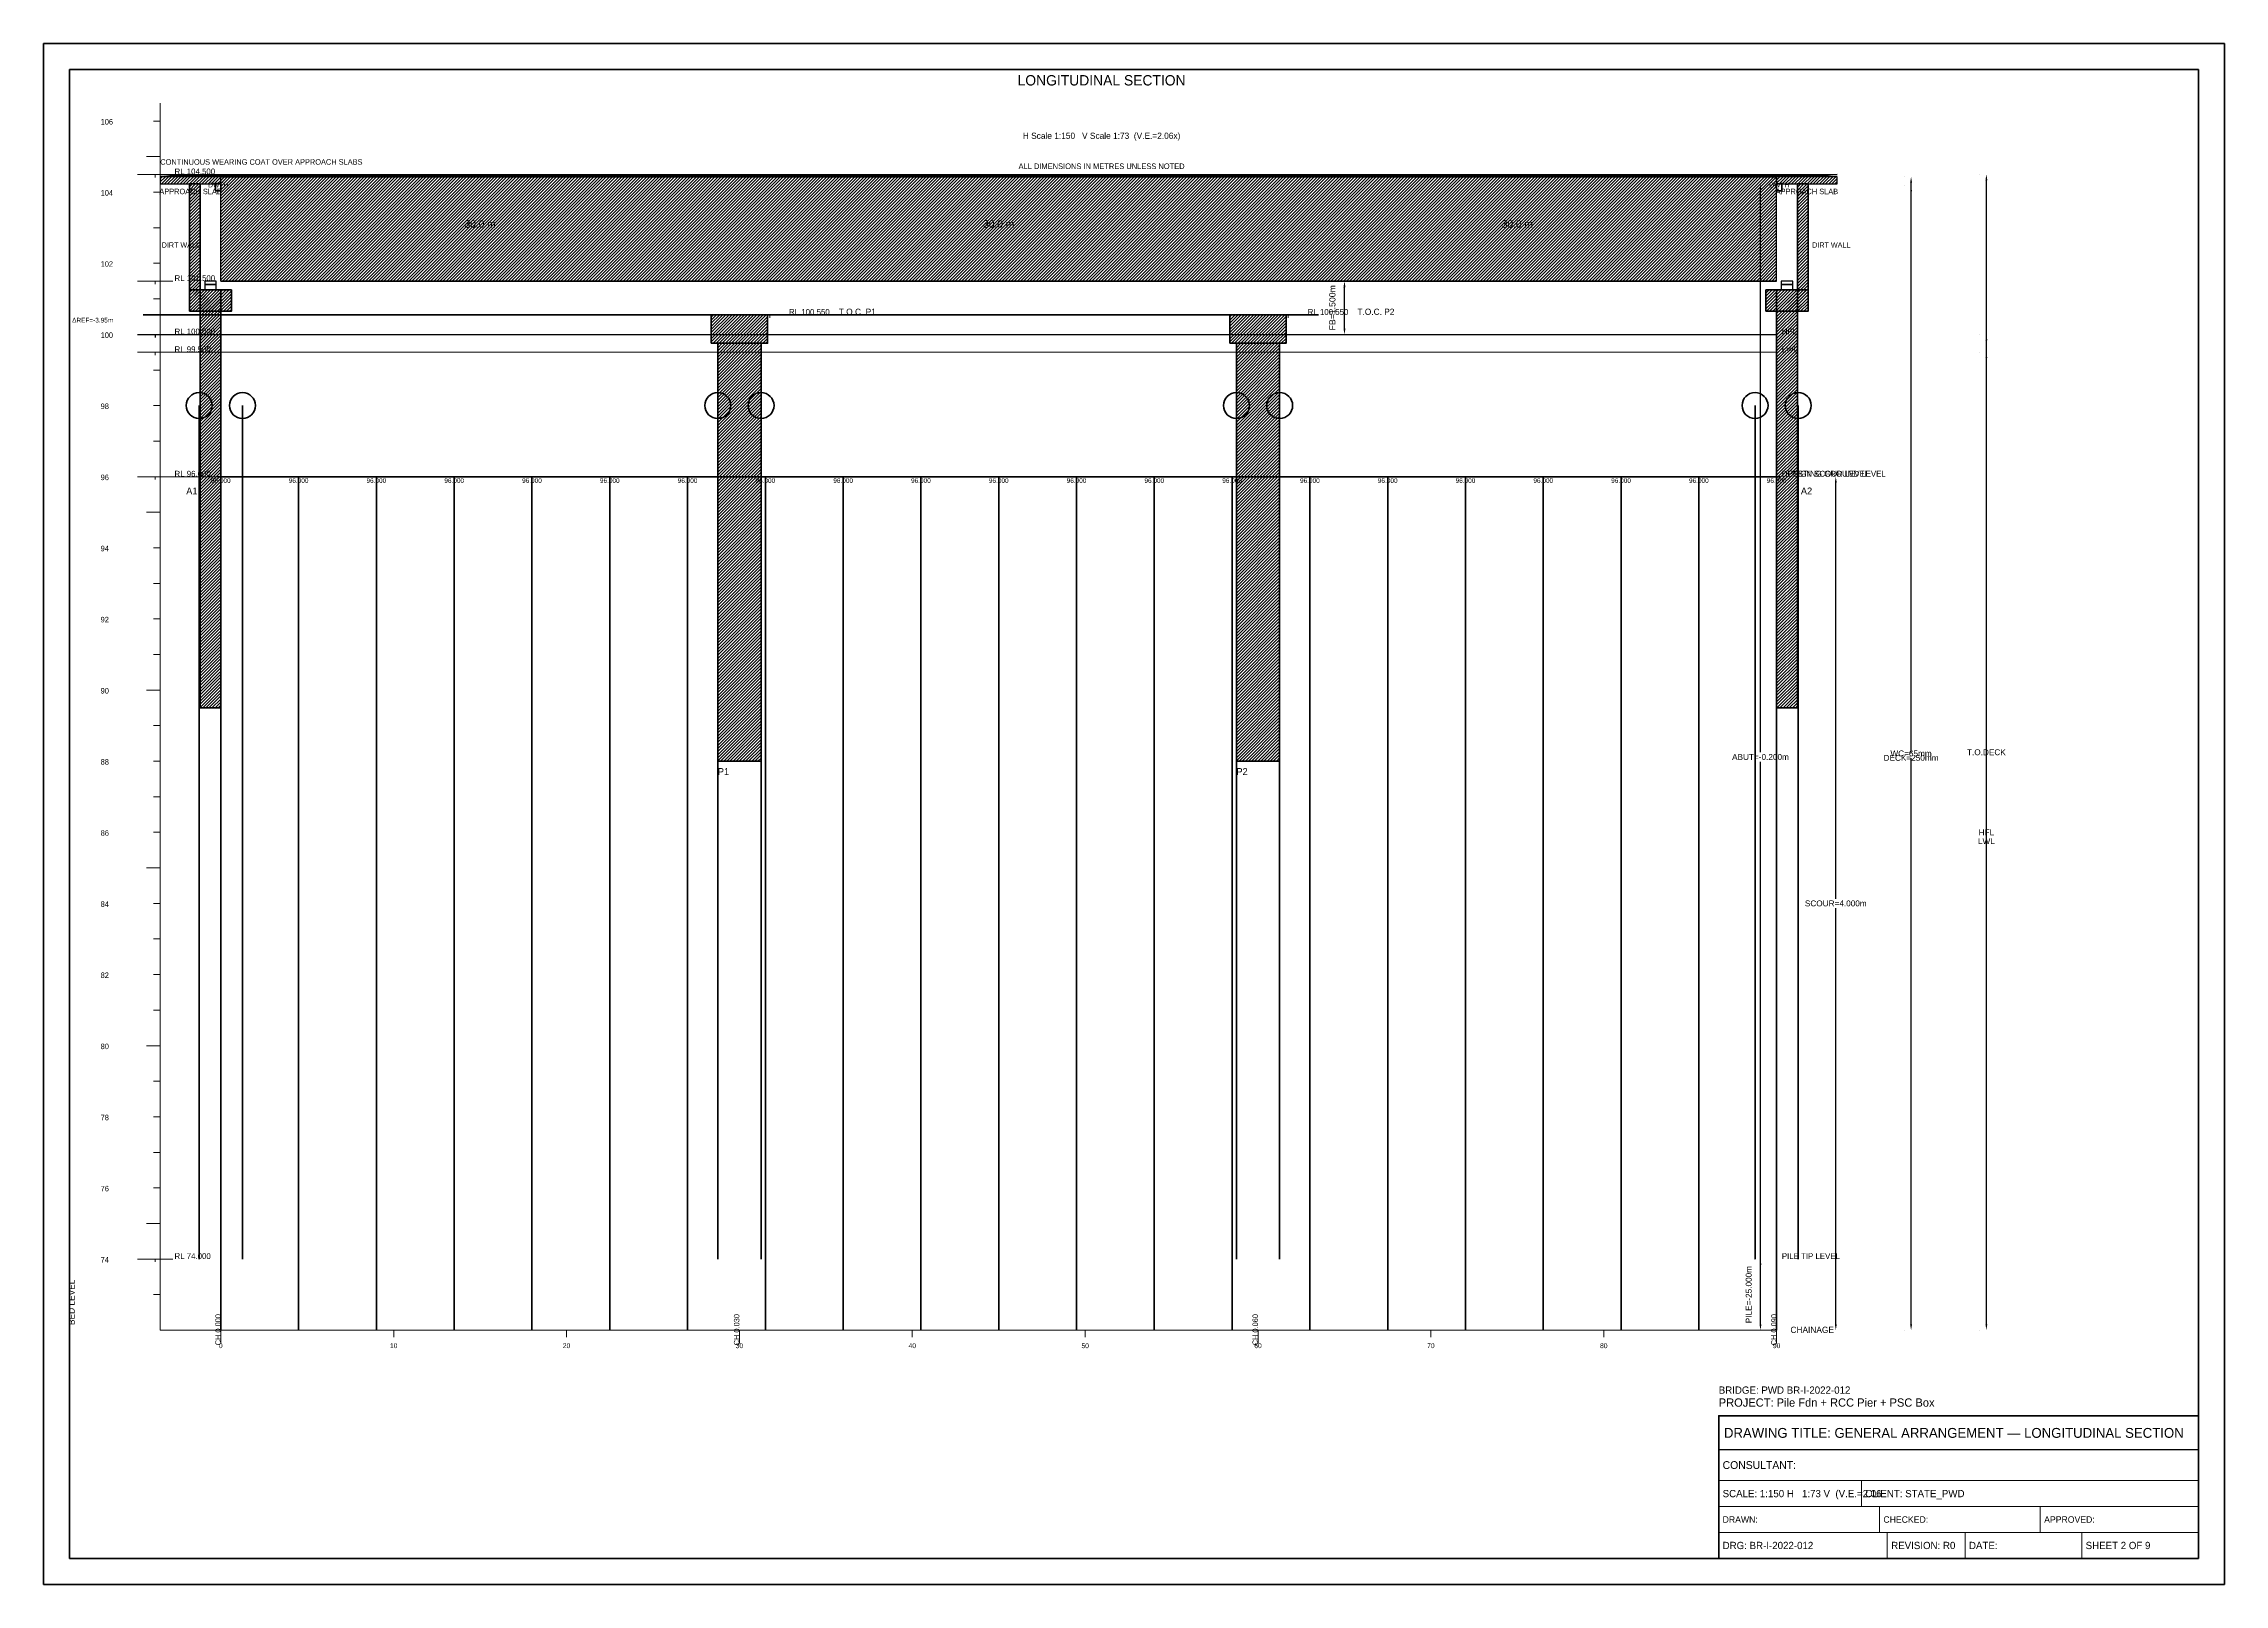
# Model space of a CAD drawing. Header units: metres. Extents: x 0 to 841, y 0 to 594.
import ezdxf
from ezdxf.enums import TextEntityAlignment as Align

# ---------------------------------------------------------------- set-up
doc = ezdxf.new("R2010")
doc.units = ezdxf.units.M
doc.linetypes.add('DASHED', pattern=[0.5, 0.375, -0.125])
doc.linetypes.add('DASHED2', pattern=[0.25, 0.1875, -0.0625])
for name, color, linetype, lineweight in [('ABUT-PROF', 4, 'Continuous', 50), ('BORDER-INNER', 7, 'Continuous', 35), ('BORDER-OUTER', 7, 'Continuous', 70), ('CIVIL-CHAINAGE', 7, 'Continuous', 18), ('CIVIL-GROUND', 3, 'Continuous', 35), ('CIVIL-HFL', 5, 'DASHED', 25), ('CIVIL-LWL', 4, 'DASHED', 18), ('CIVIL-ROAD', 7, 'Continuous', 25), ('CIVIL-SCOUR', 1, 'DASHED2', 18), ('DIM-CHAINAGE', 3, 'Continuous', 18), ('DIM-LEVEL', 3, 'Continuous', 18), ('DIM-LINEAR', 3, 'Continuous', 18), ('FOUND-PILE', 4, 'Continuous', 35), ('STRUC-HATCHING', 8, 'Continuous', 18), ('STRUC-SECTION', 2, 'Continuous', 35), ('SUB-ABUT', 3, 'Continuous', 35), ('SUB-BEARING', 5, 'Continuous', 25), ('SUB-DIRT-WALL', 3, 'Continuous', 35), ('SUB-PIER', 2, 'Continuous', 35), ('SUPER-DECK', 2, 'Continuous', 50), ('SUPER-WEARING', 8, 'Continuous', 25), ('TEXT-GENERAL', 7, 'Continuous', 18), ('TEXT-HEADER', 7, 'Continuous', 25), ('TEXT-LEVEL', 5, 'Continuous', 18), ('TEXT-SPEC', 7, 'Continuous', 13), ('TEXT-TITLE', 7, 'Continuous', 25), ('TITLEBLK-BOX', 7, 'Continuous', 50), ('TITLEBLK-TEXT', 7, 'Continuous', 18)]:
    doc.layers.add(name, color=color, linetype=linetype, lineweight=lineweight)
doc.styles.add('BRIDGE_STD', font='Arial.ttf')
doc.dimstyles.new('pmb100', dxfattribs={"dimtxt": 2.5, "dimasz": 0.9375, "dimexe": 2.5, "dimexo": 2.5, "dimtad": 0, "dimtih": 1, "dimdec": 0, "dimtxsty": 'BRIDGE_STD', "dimcen": 2.5, "dimazin": 3, "dimtfac": 1, "dimtmove": 0, "dimatfit": 3})

msp = doc.modelspace()

# ---------------------------------------------------------------- hatches: boundary and pattern name
at = {"layer": 'STRUC-HATCHING'}
h = msp.add_hatch(dxfattribs=at)
h.set_pattern_fill('ANSI31', scale=0.266667)
h.paths.add_polyline_path([(45, 539.95), (68.33, 539.95), (68.33, 542.69), (45, 542.69)])
h = msp.add_hatch(dxfattribs=at)
h.set_pattern_fill('ANSI31', scale=0.266667)
h.paths.add_polyline_path([(56.22, 490.8), (60.33, 490.8), (60.33, 539.95), (56.22, 539.95)])
h = msp.add_hatch(dxfattribs=at)
h.set_pattern_fill('ANSI31', scale=0.2666667)
h.paths.add_polyline_path([(68.33, 502.45), (668.33, 502.45), (668.33, 542.69), (68.33, 542.69)])
h = msp.add_hatch(dxfattribs=at)
h.set_pattern_fill('ANSI31', scale=0.2666667)
h.paths.add_polyline_path([(668.33, 539.95), (691.67, 539.95), (691.67, 542.69), (668.33, 542.69)])
h = msp.add_hatch(dxfattribs=at)
h.set_pattern_fill('ANSI31', scale=0.2666667)
h.paths.add_polyline_path([(676.33, 490.8), (680.45, 490.8), (680.45, 539.95), (676.33, 539.95)])
h = msp.add_hatch(dxfattribs=at)
h.set_pattern_fill('ANSI31', scale=0.266667)
h.paths.add_polyline_path([(56.22, 490.8), (72.45, 490.8), (72.45, 499.02), (56.22, 499.02)])
h = msp.add_hatch(dxfattribs=at)
h.set_pattern_fill('ANSI31', scale=0.266667)
h.paths.add_polyline_path([(60.33, 337.93), (68.33, 337.93), (68.33, 499.02), (60.33, 499.02)])
h = msp.add_hatch(dxfattribs=at)
h.set_pattern_fill('ANSI31', scale=0.2666667)
h.paths.add_polyline_path([(664.22, 490.8), (680.45, 490.8), (680.45, 499.02), (664.22, 499.02)])
h = msp.add_hatch(dxfattribs=at)
h.set_pattern_fill('ANSI31', scale=0.2666667)
h.paths.add_polyline_path([(668.33, 337.93), (676.33, 337.93), (676.33, 499.02), (668.33, 499.02)])
h = msp.add_hatch(dxfattribs=at)
h.set_pattern_fill('ANSI31', scale=0.266667)
h.paths.add_polyline_path([(257.5, 478.46), (279.17, 478.46), (279.17, 489.42), (257.5, 489.42)])
h = msp.add_hatch(dxfattribs=at)
h.set_pattern_fill('ANSI31', scale=0.2666667)
h.paths.add_polyline_path([(457.5, 478.46), (479.17, 478.46), (479.17, 489.42), (457.5, 489.42)])
h = msp.add_hatch(dxfattribs=at)
h.set_pattern_fill('ANSI31', scale=0.266667)
h.paths.add_polyline_path([(260, 317.36), (276.67, 317.36), (276.67, 478.46), (260, 478.46)])
h = msp.add_hatch(dxfattribs=at)
h.set_pattern_fill('ANSI31', scale=0.266667)
h.paths.add_polyline_path([(460, 317.36), (476.67, 317.36), (476.67, 478.46), (460, 478.46)])
at = {"layer": 'SUPER-WEARING'}
h = msp.add_hatch(dxfattribs=at)
h.set_pattern_fill('SOLID')
h.paths.add_polyline_path([(45, 543.58), (691.67, 543.58), (683, 542.69), (53.67, 542.69)])

# ---------------------------------------------------------------- linework, layer by layer
at = {"layer": 'ABUT-PROF', "lineweight": 35}
for points in [[(66.33, 537.2), (68.33, 537.2), (68.33, 539.95), (66.33, 539.95), (66.33, 537.2)], [(668.33, 537.2), (670.33, 537.2), (670.33, 539.95), (668.33, 539.95), (668.33, 537.2)]]:
    msp.add_lwpolyline(points, dxfattribs=at)
at = {"layer": 'BORDER-INNER'}
msp.add_lwpolyline([(10, 10), (831, 10), (831, 584), (10, 584), (10, 10)], dxfattribs=at)
at = {"layer": 'BORDER-OUTER'}
msp.add_lwpolyline([(0, 0), (841, 0), (841, 594), (0, 594), (0, 0)], dxfattribs=at)
at = {"layer": 'CIVIL-CHAINAGE'}
for p, q in [((45, 98), (668.33, 98)), ((68.33, 98), (68.33, 95.33)), ((68.33, 96), (68.33, 92.8)), ((135, 98), (135, 95.33)), ((201.67, 98), (201.67, 95.33)), ((268.33, 98), (268.33, 95.33)), ((268.33, 96), (268.33, 92.8)), ((335, 98), (335, 95.33)), ((401.67, 98), (401.67, 95.33)), ((468.33, 98), (468.33, 95.33)), ((468.33, 96), (468.33, 92.8)), ((535, 98), (535, 95.33)), ((601.67, 98), (601.67, 95.33)), ((668.33, 98), (668.33, 95.33)), ((668.33, 96), (668.33, 92.8))]:
    msp.add_line(p, q, dxfattribs=at)
at = {"layer": 'CIVIL-GROUND', "color": 3}
for p, q in [((67, 427.04), (69.67, 427.04)), ((97, 427.04), (99.67, 427.04)), ((127, 427.04), (129.67, 427.04)), ((157, 427.04), (159.67, 427.04)), ((187, 427.04), (189.67, 427.04)), ((217, 427.04), (219.67, 427.04)), ((247, 427.04), (249.67, 427.04)), ((277, 427.04), (279.67, 427.04)), ((307, 427.04), (309.67, 427.04)), ((337, 427.04), (339.67, 427.04)), ((367, 427.04), (369.67, 427.04)), ((397, 427.04), (399.67, 427.04)), ((427, 427.04), (429.67, 427.04)), ((457, 427.04), (459.67, 427.04)), ((487, 427.04), (489.67, 427.04)), ((517, 427.04), (519.67, 427.04)), ((547, 427.04), (549.67, 427.04)), ((577, 427.04), (579.67, 427.04)), ((607, 427.04), (609.67, 427.04)), ((637, 427.04), (639.67, 427.04)), ((667, 427.04), (669.67, 427.04))]:
    msp.add_line(p, q, dxfattribs=at)
at = {"layer": 'CIVIL-GROUND', "color": 8, "linetype": 'DASHED2'}
for p, q in [((68.33, 427.04), (68.33, 98)), ((98.33, 427.04), (98.33, 98)), ((128.33, 427.04), (128.33, 98)), ((158.33, 427.04), (158.33, 98)), ((188.33, 427.04), (188.33, 98)), ((218.33, 427.04), (218.33, 98)), ((248.33, 427.04), (248.33, 98)), ((278.33, 427.04), (278.33, 98)), ((308.33, 427.04), (308.33, 98)), ((338.33, 427.04), (338.33, 98)), ((368.33, 427.04), (368.33, 98)), ((398.33, 427.04), (398.33, 98)), ((428.33, 427.04), (428.33, 98)), ((458.33, 427.04), (458.33, 98)), ((488.33, 427.04), (488.33, 98)), ((518.33, 427.04), (518.33, 98)), ((548.33, 427.04), (548.33, 98)), ((578.33, 427.04), (578.33, 98)), ((608.33, 427.04), (608.33, 98)), ((638.33, 427.04), (638.33, 98)), ((668.33, 427.04), (668.33, 98))]:
    msp.add_line(p, q, dxfattribs=at)
at = {"layer": 'CIVIL-GROUND', "color": 3}
msp.add_lwpolyline([(68.33, 427.04), (98.33, 427.04), (128.33, 427.04), (158.33, 427.04), (188.33, 427.04), (218.33, 427.04), (248.33, 427.04), (278.33, 427.04), (308.33, 427.04), (338.33, 427.04), (368.33, 427.04), (398.33, 427.04), (428.33, 427.04), (458.33, 427.04), (488.33, 427.04), (518.33, 427.04), (548.33, 427.04), (578.33, 427.04), (608.33, 427.04), (638.33, 427.04), (668.33, 427.04)], dxfattribs=at)
at = {"layer": 'CIVIL-HFL'}
for p, q in [((36.2, 481.88), (49.8, 481.88)), ((43, 481.88), (43, 480.75))]:
    msp.add_line(p, q, dxfattribs=at)
at = {"layer": 'CIVIL-HFL', "color": 5}
msp.add_line((45, 481.88), (668.33, 481.88), dxfattribs=at)
at = {"layer": 'CIVIL-LWL'}
for p, q in [((36.2, 475.03), (49.8, 475.03)), ((43, 475.03), (43, 473.9))]:
    msp.add_line(p, q, dxfattribs=at)
at = {"layer": 'CIVIL-LWL', "color": 4}
msp.add_line((45, 475.03), (668.33, 475.03), dxfattribs=at)
at = {"layer": 'CIVIL-ROAD', "lineweight": 25}
for points in [[(45, 539.95), (68.33, 539.95), (68.33, 542.69), (45, 542.69), (45, 539.95)], [(668.33, 539.95), (691.67, 539.95), (691.67, 542.69), (668.33, 542.69), (668.33, 539.95)]]:
    msp.add_lwpolyline(points, dxfattribs=at)
at = {"layer": 'CIVIL-SCOUR'}
for p, q in [((36.2, 427.04), (49.8, 427.04)), ((43, 427.04), (43, 425.91))]:
    msp.add_line(p, q, dxfattribs=at)
at = {"layer": 'CIVIL-SCOUR', "color": 1}
msp.add_line((45, 427.04), (668.33, 427.04), dxfattribs=at)
at = {"layer": 'DIM-LEVEL'}
for p, q in [((42.33, 564.14), (45, 564.14)), ((45, 98), (45, 571)), ((39.67, 550.43), (45, 550.43)), ((36.2, 543.58), (49.8, 543.58)), ((43, 543.58), (43, 542.45)), ((42.33, 536.72), (45, 536.72)), ((42.33, 523.01), (45, 523.01)), ((42.33, 509.3), (45, 509.3)), ((36.2, 502.45), (49.8, 502.45)), ((43, 502.45), (43, 501.32)), ((42.33, 495.59), (45, 495.59)), ((273.2, 489.42), (286.8, 489.42)), ((280, 489.42), (280, 488.29)), ((473.2, 489.42), (486.8, 489.42)), ((480, 489.42), (480, 488.29)), ((39.67, 481.88), (45, 481.88)), ((42.33, 468.17), (45, 468.17)), ((42.33, 454.46), (45, 454.46)), ((42.33, 440.75), (45, 440.75)), ((42.33, 427.04), (45, 427.04)), ((39.67, 413.33), (45, 413.33)), ((42.33, 399.62), (45, 399.62)), ((42.33, 385.91), (45, 385.91)), ((42.33, 372.2), (45, 372.2)), ((42.33, 358.49), (45, 358.49)), ((39.67, 344.78), (45, 344.78)), ((42.33, 331.07), (45, 331.07)), ((42.33, 317.36), (45, 317.36)), ((42.33, 303.65), (45, 303.65)), ((42.33, 289.94), (45, 289.94)), ((39.67, 276.23), (45, 276.23)), ((42.33, 262.52), (45, 262.52)), ((42.33, 248.81), (45, 248.81)), ((42.33, 235.1), (45, 235.1)), ((42.33, 221.39), (45, 221.39)), ((39.67, 207.68), (45, 207.68)), ((42.33, 193.97), (45, 193.97)), ((42.33, 180.26), (45, 180.26)), ((42.33, 166.55), (45, 166.55)), ((42.33, 152.84), (45, 152.84)), ((39.67, 139.13), (45, 139.13)), ((36.2, 125.42), (49.8, 125.42)), ((42.33, 125.42), (45, 125.42)), ((43, 125.42), (43, 124.29)), ((42.33, 111.71), (45, 111.71))]:
    msp.add_line(p, q, dxfattribs=at)
at = {"layer": 'FOUND-PILE', "lineweight": 35}
for p, q in [((60, 454.46), (60, 125.42)), ((76.67, 454.46), (76.67, 125.42)), ((260, 454.46), (260, 125.42)), ((276.67, 454.46), (276.67, 125.42)), ((460, 454.46), (460, 125.42)), ((476.67, 454.46), (476.67, 125.42)), ((660, 454.46), (660, 125.42)), ((676.67, 454.46), (676.67, 125.42))]:
    msp.add_line(p, q, dxfattribs=at)
at = {"layer": 'FOUND-PILE'}
for centre in [(60, 454.46), (76.67, 454.46), (260, 454.46), (276.67, 454.46), (460, 454.46), (476.67, 454.46), (660, 454.46), (676.67, 454.46)]:
    msp.add_circle(centre, 5, dxfattribs=at)
at = {"layer": 'STRUC-SECTION', "color": 8, "linetype": 'DASHED'}
for p in [(291.67, 489.42), (491.67, 489.42)]:
    msp.add_line(p, (38.33, 489.42), dxfattribs=at)
at = {"layer": 'SUB-ABUT', "lineweight": 40}
for points in [[(56.22, 490.8), (72.45, 490.8), (72.45, 499.02), (56.22, 499.02), (56.22, 490.8)], [(60.33, 337.93), (68.33, 337.93), (68.33, 499.02), (60.33, 499.02), (60.33, 337.93)], [(664.22, 490.8), (680.45, 490.8), (680.45, 499.02), (664.22, 499.02), (664.22, 490.8)], [(668.33, 337.93), (676.33, 337.93), (676.33, 499.02), (668.33, 499.02), (668.33, 337.93)]]:
    msp.add_lwpolyline(points, dxfattribs=at)
at = {"layer": 'SUB-ABUT', "lineweight": 30}
for points in [[(62.13, 499.02), (66.53, 499.02), (66.53, 501.08), (62.13, 501.08), (62.13, 499.02)], [(670.13, 499.02), (674.53, 499.02), (674.53, 501.08), (670.13, 501.08), (670.13, 499.02)]]:
    msp.add_lwpolyline(points, dxfattribs=at)
at = {"layer": 'SUB-BEARING', "lineweight": 30}
for points in [[(62.13, 501.08), (66.53, 501.08), (66.53, 502.45), (62.13, 502.45), (62.13, 501.08)], [(670.13, 501.08), (674.53, 501.08), (674.53, 502.45), (670.13, 502.45), (670.13, 501.08)]]:
    msp.add_lwpolyline(points, dxfattribs=at)
at = {"layer": 'SUB-DIRT-WALL', "lineweight": 40}
for points in [[(56.22, 490.8), (60.33, 490.8), (60.33, 539.95), (56.22, 539.95), (56.22, 490.8)], [(676.33, 490.8), (680.45, 490.8), (680.45, 539.95), (676.33, 539.95), (676.33, 490.8)]]:
    msp.add_lwpolyline(points, dxfattribs=at)
at = {"layer": 'SUB-PIER', "lineweight": 40}
for points in [[(257.5, 478.46), (279.17, 478.46), (279.17, 489.42), (257.5, 489.42), (257.5, 478.46)], [(457.5, 478.46), (479.17, 478.46), (479.17, 489.42), (457.5, 489.42), (457.5, 478.46)], [(260, 317.36), (276.67, 317.36), (276.67, 478.46), (260, 478.46), (260, 317.36)], [(460, 317.36), (476.67, 317.36), (476.67, 478.46), (460, 478.46), (460, 317.36)]]:
    msp.add_lwpolyline(points, dxfattribs=at)
at = {"layer": 'SUPER-DECK'}
for p, q in [((68.33, 542.69), (668.33, 542.69)), ((68.33, 502.45), (668.33, 502.45))]:
    msp.add_line(p, q, dxfattribs=at)
at = {"layer": 'SUPER-DECK', "lineweight": 25}
for p, q in [((68.33, 502.45), (68.33, 542.69)), ((668.33, 502.45), (668.33, 542.69))]:
    msp.add_line(p, q, dxfattribs=at)
at = {"layer": 'SUPER-WEARING', "lineweight": 25}
msp.add_lwpolyline([(45, 543.58), (691.67, 543.58), (683, 542.69), (53.67, 542.69), (45, 543.58)], dxfattribs=at)
at = {"layer": 'TITLEBLK-BOX', "lineweight": 50}
msp.add_lwpolyline([(646, 10), (831, 10), (831, 65), (646, 65), (646, 10)], dxfattribs=at)
at = {"layer": 'TITLEBLK-BOX', "lineweight": 30}
msp.add_lwpolyline([(646, 52), (831, 52), (831, 65), (646, 65), (646, 52)], dxfattribs=at)
at = {"layer": 'TITLEBLK-BOX', "lineweight": 18}
for points in [[(646, 40), (831, 40), (831, 52), (646, 52), (646, 40)], [(646, 30), (701, 30), (701, 40), (646, 40), (646, 30)], [(701, 30), (831, 30), (831, 40), (701, 40), (701, 30)], [(646, 20), (708, 20), (708, 30), (646, 30), (646, 20)], [(708, 20), (770, 20), (770, 30), (708, 30), (708, 20)], [(770, 20), (831, 20), (831, 30), (770, 30), (770, 20)], [(646, 10), (711, 10), (711, 20), (646, 20), (646, 10)], [(711, 10), (741, 10), (741, 20), (711, 20), (711, 10)], [(741, 10), (786, 10), (786, 20), (741, 20), (741, 10)], [(786, 10), (831, 10), (831, 20), (786, 20), (786, 10)]]:
    msp.add_lwpolyline(points, dxfattribs=at)

# ---------------------------------------------------------------- texts
at = {"layer": 'CIVIL-GROUND', "color": 3}
msp.add_text('EXISTING GROUND LEVEL', height=2.2667, dxfattribs=at).set_placement((671.67, 427.04))
at = {"layer": 'CIVIL-HFL', "color": 5}
msp.add_text('HFL', height=2.267, dxfattribs=at).set_placement((670.33, 481.88))
at = {"layer": 'CIVIL-LWL', "color": 4}
msp.add_text('LWL', height=2.267, dxfattribs=at).set_placement((670.33, 475.03))
at = {"layer": 'CIVIL-SCOUR', "color": 1}
msp.add_text('DESIGN SCOUR LEVEL', height=2.2667, dxfattribs=at).set_placement((670.33, 427.04))
at = {"layer": 'DIM-CHAINAGE'}
for s, p in [('CH 0.000', (68.33, 92.16)), ('CH 0.030', (268.33, 92.16)), ('CH 0.060', (468.33, 92.16)), ('CH 0.090', (668.33, 92.16))]:
    msp.add_text(s, height=2.133, rotation=90, dxfattribs=at).set_placement(p)
at = {"layer": 'TEXT-GENERAL'}
for p in [(168.33, 523.01), (368.33, 523.01), (568.33, 523.01)]:
    msp.add_text('30.0 m', height=2.933, dxfattribs=at).set_placement(p, align=Align.CENTER)
for s, height, p in [('A1', 2.667, (55, 420.19)), ('A2', 2.667, (677.67, 420.19)), ('P1', 2.667, (260, 312.03)), ('P2', 2.667, (460, 312.03)), ('PILE TIP LEVEL', 2.2667, (670.33, 125.42))]:
    msp.add_text(s, height=height, dxfattribs=at).set_placement(p)
at = {"layer": 'TEXT-HEADER'}
msp.add_text('LONGITUDINAL SECTION', height=4, dxfattribs=at).set_placement((408, 577.86), align=Align.CENTER)
for s, p in [('T.O.C. P1', (306.67, 489.42)), ('T.O.C. P2', (506.67, 489.42))]:
    msp.add_text(s, height=2.4, dxfattribs=at).set_placement(p)
at = {"layer": 'TEXT-LEVEL'}
for s, height, p in [('106', 2.133, (22, 562.81)), ('RL 104.500', 2.267, (50.48, 543.58)), ('104', 2.133, (22, 535.39)), ('102', 2.133, (22, 507.97)), ('RL 101.500', 2.267, (50.48, 502.45)), ('RL 100.550', 2.267, (287.48, 489.42)), ('RL 100.550', 2.267, (487.48, 489.42)), ('100', 2.133, (22, 480.55)), ('RL 100.000', 2.267, (50.48, 481.88)), ('RL 99.500', 2.267, (50.48, 475.03)), ('98', 2.133, (22, 453.13)), ('RL 96.000', 2.267, (50.48, 427.04)), ('96', 2.133, (22, 425.71)), ('94', 2.133, (22, 398.29)), ('92', 2.133, (22, 370.87)), ('90', 2.133, (22, 343.45)), ('88', 2.133, (22, 316.03)), ('86', 2.133, (22, 288.61)), ('84', 2.133, (22, 261.19)), ('82', 2.133, (22, 233.77)), ('80', 2.133, (22, 206.35)), ('78', 2.133, (22, 178.93)), ('76', 2.133, (22, 151.51)), ('74', 2.133, (22, 124.09)), ('RL 74.000', 2.267, (50.48, 125.42)), ('CHAINAGE', 2.4, (673.67, 96.93))]:
    msp.add_text(s, height=height, dxfattribs=at).set_placement(p)
at = {"layer": 'TEXT-LEVEL', "color": 8}
for p in [(68.33, 424.64), (98.33, 424.64), (128.33, 424.64), (158.33, 424.64), (188.33, 424.64), (218.33, 424.64), (248.33, 424.64), (278.33, 424.64), (308.33, 424.64), (338.33, 424.64), (368.33, 424.64), (398.33, 424.64), (428.33, 424.64), (458.33, 424.64), (488.33, 424.64), (518.33, 424.64), (548.33, 424.64), (578.33, 424.64), (608.33, 424.64), (638.33, 424.64), (668.33, 424.64)]:
    msp.add_text('96.000', height=1.8, dxfattribs=at).set_placement(p, align=Align.CENTER)
at = {"layer": 'TEXT-LEVEL'}
msp.add_text('BED LEVEL', height=2.4, rotation=90, dxfattribs=at).set_placement((12, 100))
for s, height, p in [('0', 1.87, (68.33, 91.07)), ('10', 1.867, (135, 91.07)), ('20', 1.867, (201.67, 91.07)), ('30', 1.867, (268.33, 91.07)), ('40', 1.867, (335, 91.07)), ('50', 1.867, (401.67, 91.07)), ('60', 1.867, (468.33, 91.07)), ('70', 1.867, (535, 91.07)), ('80', 1.867, (601.67, 91.07)), ('90', 1.867, (668.33, 91.07))]:
    msp.add_text(s, height=height, dxfattribs=at).set_placement(p, align=Align.CENTER)
at = {"layer": 'TEXT-SPEC'}
for s, height, p in [('H Scale 1:150   V Scale 1:73  (V.E.=2.06x)', 2.4, (408, 557.29)), ('APPROACH SLAB', 2.1333, (56.67, 535.95)), ('APPROACH SLAB', 2.1333, (680, 535.95))]:
    msp.add_text(s, height=height, dxfattribs=at).set_placement(p, align=Align.CENTER)
at = {"layer": 'TEXT-SPEC', "color": 8}
for s, height, p in [('CONTINUOUS WEARING COAT OVER APPROACH SLABS', 2.1333, (45, 547.31)), ('ΔREF=-3.95m', 1.8, (11, 486.49)), ('ΔREF=-3.95m', 1.8, (11, 486.49))]:
    msp.add_text(s, height=height, dxfattribs=at).set_placement(p)
msp.add_text('ALL DIMENSIONS IN METRES UNLESS NOTED', height=2.16, dxfattribs=at).set_placement((408, 545.64), align=Align.CENTER)
at = {"layer": 'TEXT-SPEC', "color": 4}
for p in [(67.33, 538.58), (669.33, 538.58)]:
    msp.add_text('DWTH', height=1.867, dxfattribs=at).set_placement(p, align=Align.CENTER)
at = {"layer": 'TEXT-SPEC'}
for p in [(45.55, 515.37), (682.05, 515.37)]:
    msp.add_text('DIRT WALL', height=2, dxfattribs=at).set_placement(p)
at = {"layer": 'TEXT-TITLE'}
for s, height, p in [('PROJECT: Pile Fdn + RCC Pier + PSC Box', 3.2, (646, 68.5)), ('DRAWING TITLE: GENERAL ARRANGEMENT — LONGITUDINAL SECTION', 3.8, (648, 56.5))]:
    msp.add_text(s, height=height, dxfattribs=at).set_placement(p)
at = {"layer": 'TITLEBLK-TEXT'}
for s, height, p in [('BRIDGE: PWD BR-I-2022-012', 2.8, (646, 73.5)), ('CONSULTANT: ', 3, (647.5, 44.5)), ('SCALE: 1:150 H   1:73 V  (V.E.=2.06', 2.8, (647.5, 33.6)), ('CLIENT: STATE_PWD', 2.8, (702.5, 33.6)), ('DRAWN: ', 2.5, (647.5, 23.75)), ('CHECKED: ', 2.5, (709.5, 23.75)), ('APPROVED: ', 2.5, (771.5, 23.75)), ('DRG: BR-I-2022-012', 2.8, (647.5, 13.6)), ('REVISION: R0', 2.8, (712.5, 13.6)), ('DATE: ', 2.8, (742.5, 13.6)), ('SHEET 2 OF 9', 2.8, (787.5, 13.6))]:
    msp.add_text(s, height=height, dxfattribs=at).set_placement(p)

# ---------------------------------------------------------------- dimensions: what is measured, and where the dimension line sits
at = {"layer": 'DIM-LINEAR'}
for base, p1, p2, text, override in [((662.1, 98), (662.1, 98), (662.1, 539.95), 'ABUT=-0.200m', {"dimtxt": 2.266667, "dimasz": 2.266667, "dimgap": 0.906667, "dimclrt": 3}), ((720.18, 98), (720.18, 98), (720.18, 539.26), 'DECK=250mm', {"dimtxt": 2.266667, "dimasz": 2.266667, "dimgap": 0.906667, "dimclrt": 3}), ((720.18, 98), (720.18, 98), (720.18, 542.69), 'WC=65mm', {"dimtxt": 2.266667, "dimasz": 2.266667, "dimgap": 0.906667, "dimclrt": 3}), ((749.22, 98), (749.22, 98), (749.22, 543.58), 'T.O.DECK', {"dimtxt": 2.266667, "dimasz": 2.266667, "dimgap": 0.906667, "dimclrt": 3}), ((501.67, 481.88), (488.33, 481.88), (488.33, 502.45), 'FB=1.500m', {"dimtxt": 2.4, "dimasz": 2.4, "dimgap": 0.96, "dimclrt": 3}), ((749.22, 98), (749.22, 98), (749.22, 481.88), 'HFL', {"dimtxt": 2.266667, "dimasz": 2.266667, "dimgap": 0.906667, "dimclrt": 3}), ((749.22, 98), (749.22, 98), (749.22, 475.03), 'LWL', {"dimtxt": 2.266667, "dimasz": 2.266667, "dimgap": 0.906667, "dimclrt": 3}), ((691.14, 98), (691.14, 98), (691.14, 427.04), 'SCOUR=4.000m', {"dimtxt": 2.266667, "dimasz": 2.266667, "dimgap": 0.906667, "dimclrt": 3}), ((662.1, 98), (662.1, 98), (662.1, 125.42), 'PILE=-25.000m', {"dimtxt": 2.266667, "dimasz": 2.266667, "dimgap": 0.906667, "dimclrt": 3})]:
    msp.add_linear_dim(base=base, p1=p1, p2=p2, angle=90, text=text, dimstyle='pmb100', override=override, dxfattribs=at).render()

doc.saveas('drawing.dxf')
